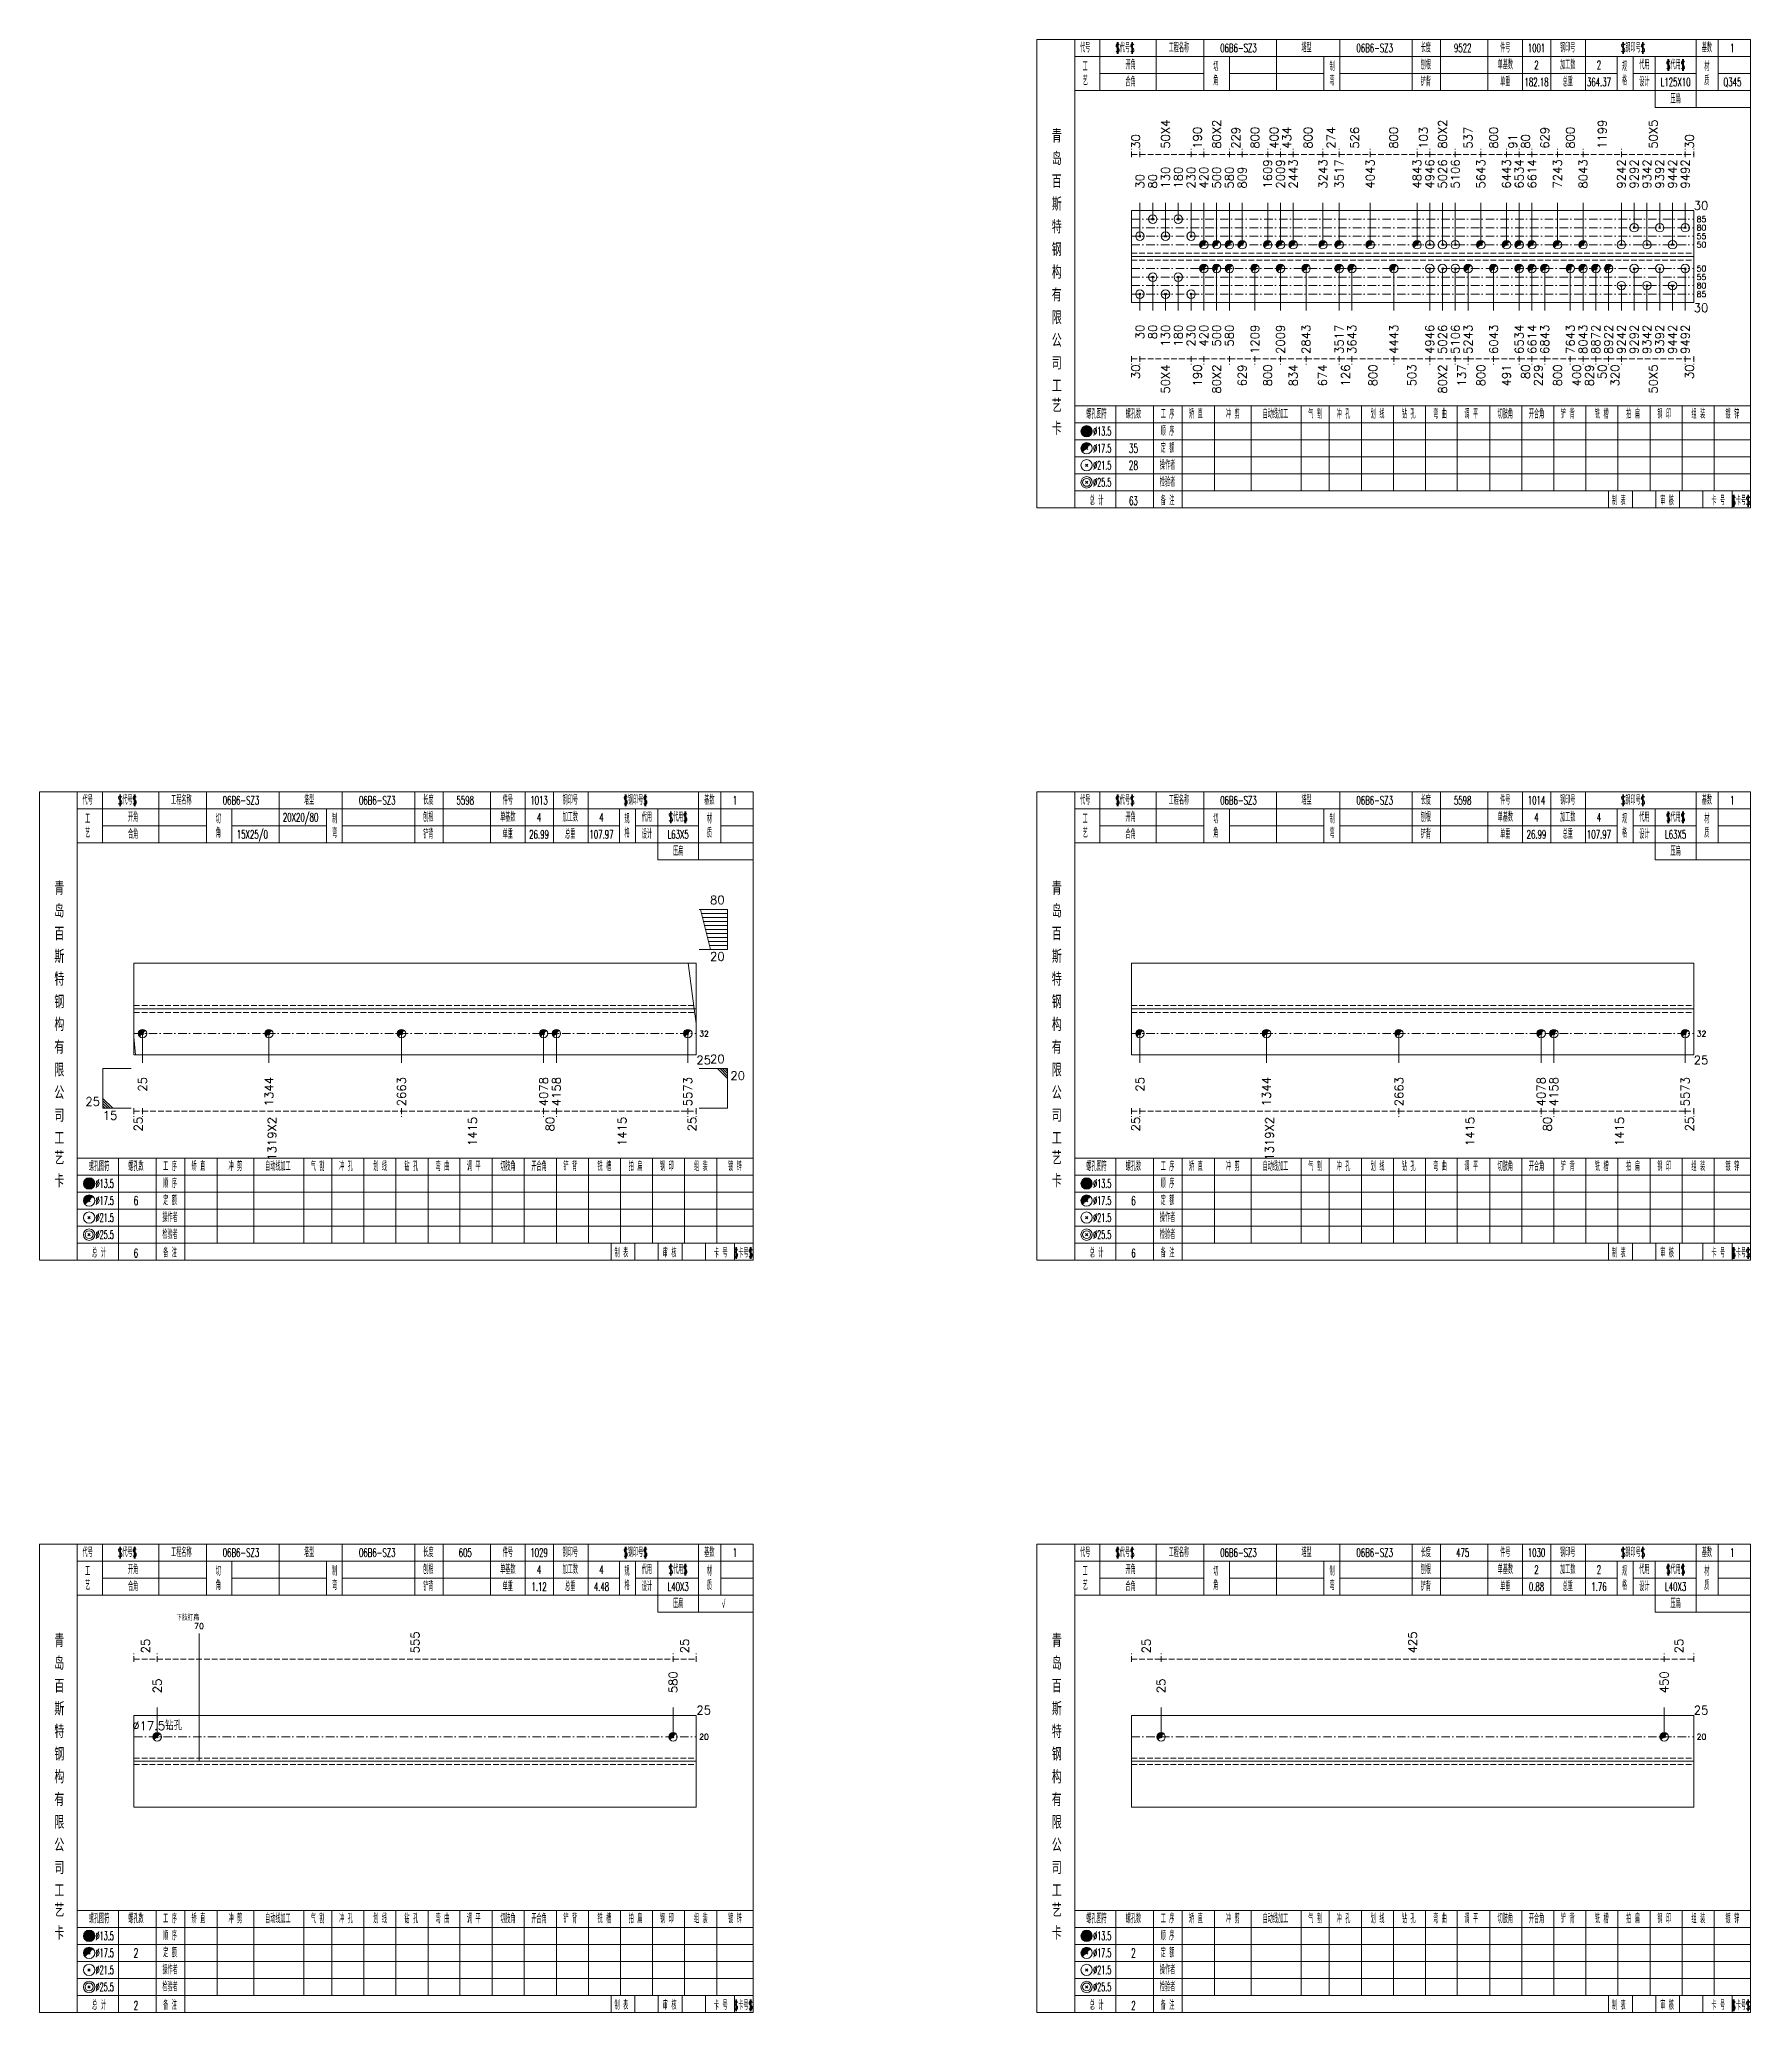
# Model space of a CAD drawing. Extents: x -533 to 8774, y 0 to 7979.
# Drawn here: x 2108 to 2711, y 0 to 695 of the extents above; entities that cross this region are included whole.
import ezdxf
from ezdxf.enums import TextEntityAlignment as Align

# ---------------------------------------------------------------- set-up
doc = ezdxf.new("R2010")
doc.units = 0
doc.header["$MEASUREMENT"] = 0
doc.linetypes.add('一点画线', pattern=[5.2, 3, -1, 0.2, -1])
doc.linetypes.add('虚线', pattern=[2.75, 2, -0.75])
doc.layers.get('0').update_dxf_attribs({"linetype": 'CONTINUOUS', "lineweight": 25})
for name, color, linetype, lineweight in [('1', 7, 'CONTINUOUS', 25), ('2', 7, 'CONTINUOUS', 25), ('4', 7, 'CONTINUOUS', 25), ('5', 7, 'CONTINUOUS', 25)]:
    doc.layers.add(name, color=color, linetype=linetype, lineweight=lineweight)
doc.styles.get("Standard").update_dxf_attribs({"font": 'simplex.shx', "width": 0.7, "height": 3, "bigfont": 'gbhzfs.shx'})

msp = doc.modelspace()

# ---------------------------------------------------------------- texts
at = {"color": 8, "linetype": 'Continuous', "lineweight": 9}
for s, p in [('30', (2494.6, 656.5)), ('50X4', (2505.1, 656.5)), ('190', (2516.35, 656.5)), ('80X2', (2523.1, 656.5)), ('229', (2529.85, 656.5)), ('800', (2536.6, 656.5)), ('400', (2543.35, 656.5)), ('434', (2547.85, 656.5)), ('800', (2555.33, 656.5)), ('274', (2563.42, 656.5)), ('526', (2571.74, 656.5)), ('800', (2585.46, 656.5)), ('103', (2595.95, 656.5)), ('80X2', (2602.7, 656.5)), ('537', (2611.7, 656.5)), ('800', (2620.7, 656.5)), ('91', (2627.45, 656.5)), ('80', (2631.95, 656.5)), ('629', (2638.7, 656.5)), ('800', (2647.7, 656.5)), ('1199', (2658.95, 656.5)), ('50X5', (2676.95, 656.5)), ('30', (2689.7, 656.5)), ('555', (2240.75, 126.5)), ('425', (2592.15, 126.5)), ('25', (2145.79, 126.5)), ('25', (2335.71, 126.5)), ('25', (2498.31, 126.5)), ('25', (2685.99, 126.5))]:
    msp.add_text(s, height=3, rotation=90, dxfattribs=at).set_placement(p, align=Align.MIDDLE_LEFT)
at = {"color": 7, "linetype": 'Continuous', "lineweight": 13}
for s, p in [('30', (2496.1, 642.5)), ('80', (2500.6, 642.5)), ('130', (2505.1, 642.5)), ('180', (2509.6, 642.5)), ('230', (2514.1, 642.5)), ('420', (2518.6, 642.5)), ('500', (2523.1, 642.5)), ('580', (2527.6, 642.5)), ('809', (2532.1, 642.5)), ('1609', (2541.1, 642.5)), ('2009', (2545.6, 642.5)), ('2443', (2550.1, 642.5)), ('3243', (2560.57, 642.5)), ('3517', (2566.27, 642.5)), ('4043', (2577.21, 642.5)), ('4843', (2593.7, 642.5)), ('4946', (2598.2, 642.5)), ('5026', (2602.7, 642.5)), ('5106', (2607.2, 642.5)), ('5643', (2616.2, 642.5)), ('6443', (2625.2, 642.5)), ('6534', (2629.7, 642.5)), ('6614', (2634.2, 642.5)), ('7243', (2643.2, 642.5)), ('8043', (2652.2, 642.5)), ('9242', (2665.7, 642.5)), ('9292', (2670.2, 642.5)), ('9342', (2674.7, 642.5)), ('9392', (2679.2, 642.5)), ('9442', (2683.7, 642.5)), ('9492', (2688.2, 642.5)), ('580', (2331.61, 112.5)), ('450', (2680.77, 112.5)), ('25', (2149.89, 112.5)), ('25', (2503.53, 112.5))]:
    msp.add_text(s, height=3, rotation=90, dxfattribs=at).set_placement(p, align=Align.MIDDLE_LEFT)
for s, height, p in [('30', 3, (2691.2, 636.5)), ('85', 2, (2692.2, 631.7)), ('80', 2, (2692.2, 628.7)), ('55', 2, (2692.2, 625.7)), ('50', 2, (2692.2, 622.7)), ('50', 2, (2692.2, 614.3)), ('55', 2, (2692.2, 611.3)), ('80', 2, (2692.2, 608.3)), ('85', 2, (2692.2, 605.3)), ('32', 2, (2340.8, 344.81)), ('32', 2, (2692.2, 344.81)), ('25', 3, (2339.8, 106.5)), ('25', 3, (2691.2, 106.5)), ('20', 2, (2340.8, 97.12)), ('20', 2, (2692.2, 97.12))]:
    msp.add_text(s, height=height, dxfattribs=at).set_placement(p, align=Align.MIDDLE_LEFT)
at = {"color": 8, "linetype": 'Continuous', "lineweight": 9}
for s, p in [('30', (2494.6, 580.5)), ('50X4', (2505.1, 580.5)), ('190', (2516.35, 580.5)), ('80X2', (2523.1, 580.5)), ('629', (2532.1, 580.5)), ('800', (2541.1, 580.5)), ('834', (2550.1, 580.5)), ('674', (2560.43, 580.5)), ('126', (2568.52, 580.5)), ('800', (2578.15, 580.5)), ('503', (2591.87, 580.5)), ('80X2', (2602.7, 580.5)), ('137', (2609.45, 580.5)), ('800', (2616.2, 580.5)), ('491', (2625.2, 580.5)), ('80', (2631.95, 580.5)), ('229', (2636.45, 580.5)), ('800', (2643.2, 580.5)), ('400', (2649.95, 580.5)), ('829', (2654.45, 580.5)), ('50', (2658.95, 580.5)), ('320', (2663.45, 580.5)), ('50X5', (2676.95, 580.5)), ('30', (2689.7, 580.5)), ('25', (2143.2, 315.5)), ('1319X2', (2190.32, 315.5)), ('1415', (2260.97, 315.5)), ('80', (2288.26, 315.5)), ('1415', (2313.66, 315.5)), ('25', (2338.3, 315.5)), ('25', (2494.6, 315.5)), ('1319X2', (2541.72, 315.5)), ('1415', (2612.37, 315.5)), ('80', (2639.66, 315.5)), ('1415', (2665.06, 315.5)), ('25', (2689.7, 315.5))]:
    msp.add_text(s, height=3, rotation=90, dxfattribs=at).set_placement(p, align=Align.MIDDLE_RIGHT)
at = {"color": 7, "linetype": 'Continuous', "lineweight": 13}
for s, p in [('80', (2349.8, 389.5)), ('20', (2349.8, 333.5)), ('25', (2129.7, 318.5))]:
    msp.add_text(s, height=3, dxfattribs=at).set_placement(p, align=Align.BOTTOM_RIGHT)
msp.add_text('20', height=3, dxfattribs=at).set_placement((2349.8, 373.5), align=Align.TOP_RIGHT)
for s, p in [('20', (2351.8, 331.5)), ('15', (2130.7, 317.5))]:
    msp.add_text(s, height=3, dxfattribs=at).set_placement(p, align=Align.TOP_LEFT)
msp.add_text('%%c17.5钻孔', height=3, dxfattribs=at).set_placement((2149.89, 98.62), align=Align.BOTTOM_CENTER)
at = {"layer": '1', "color": 7, "linetype": 'Continuous', "lineweight": 13}
for s, p in [('30', (2691.2, 600.5)), ('25', (2339.8, 335.5)), ('25', (2691.2, 335.5))]:
    msp.add_text(s, height=3, dxfattribs=at).set_placement(p, align=Align.MIDDLE_LEFT)
for s, p in [('30', (2496.1, 594.5)), ('80', (2500.6, 594.5)), ('130', (2505.1, 594.5)), ('180', (2509.6, 594.5)), ('230', (2514.1, 594.5)), ('420', (2518.6, 594.5)), ('500', (2523.1, 594.5)), ('580', (2527.6, 594.5)), ('1209', (2536.6, 594.5)), ('2009', (2545.6, 594.5)), ('2843', (2554.6, 594.5)), ('3517', (2566.27, 594.5)), ('3643', (2570.77, 594.5)), ('4443', (2585.53, 594.5)), ('4946', (2598.2, 594.5)), ('5026', (2602.7, 594.5)), ('5106', (2607.2, 594.5)), ('5243', (2611.7, 594.5)), ('6043', (2620.7, 594.5)), ('6534', (2629.7, 594.5)), ('6614', (2634.2, 594.5)), ('6843', (2638.7, 594.5)), ('7643', (2647.7, 594.5)), ('8043', (2652.2, 594.5)), ('8872', (2656.7, 594.5)), ('8922', (2661.2, 594.5)), ('9242', (2665.7, 594.5)), ('9292', (2670.2, 594.5)), ('9342', (2674.7, 594.5)), ('9392', (2679.2, 594.5)), ('9442', (2683.7, 594.5)), ('9492', (2688.2, 594.5)), ('25', (2144.7, 329.5)), ('1344', (2189.26, 329.5)), ('2663', (2235.94, 329.5)), ('4078', (2286.01, 329.5)), ('4158', (2290.51, 329.5)), ('5573', (2336.8, 329.5)), ('25', (2496.1, 329.5)), ('1344', (2540.66, 329.5)), ('2663', (2587.34, 329.5)), ('4078', (2637.41, 329.5)), ('4158', (2641.91, 329.5)), ('5573', (2688.2, 329.5))]:
    msp.add_text(s, height=3, rotation=90, dxfattribs=at).set_placement(p, align=Align.MIDDLE_RIGHT)
at = {"layer": '2', "color": 7, "linetype": 'Continuous', "lineweight": 13}
for s, p in [('下肢打扁', (2160.62, 137.5)), ('70', (2164.62, 134.5))]:
    msp.add_text(s, height=2, dxfattribs=at).set_placement(p, align=Align.BOTTOM_CENTER)
at = {"layer": '4', "color": 1, "linetype": 'Continuous', "lineweight": 13}
for s, height, width, p in [('代号', 3, 0.6, (2476.8, 692)), ('$代号$', 3, 0.6, (2490.8, 692)), ('工程名称', 3, 0.6, (2509.8, 692)), ('06B6-SZ3', 3, 0.6, (2530.8, 692)), ('塔型', 3, 0.6, (2554.8, 692)), ('06B6-SZ3', 3, 0.6, (2578.8, 692)), ('长度', 3, 0.6, (2596.8, 692)), ('9522', 3, 0.6, (2609.8, 692)), ('件号', 3, 0.6, (2624.8, 692)), ('1001', 3, 0.6, (2635.8, 692)), ('钢印号', 3, 0.6, (2646.8, 692)), ('$钢印号$', 3, 0.6, (2669.8, 692)), ('$代用$', 3, 0.6, (2684.8, 686)), ('基数', 3, 0.6, (2695.8, 692)), ('1', 3, 0.6, (2704.8, 692)), ('工', 3, 0.6, (2476.8, 685.4)), ('艺', 3, 0.6, (2476.8, 680.4)), ('合角', 3, 0.6, (2492.8, 680)), ('开角', 3, 0.6, (2492.8, 686)), ('切', 3, 0.6, (2522.8, 685.4)), ('角', 3, 0.6, (2522.8, 680.4)), ('制', 3, 0.6, (2563.8, 685.4)), ('弯', 3, 0.6, (2563.8, 680.4)), ('刨根', 3, 0.6, (2596.8, 686)), ('铲背', 3, 0.6, (2596.8, 680)), ('单基数', 3, 0.6, (2624.8, 686)), ('单重', 3, 0.6, (2624.8, 680)), ('182.18', 3, 0.6, (2635.8, 680)), ('2', 3, 0.6, (2635.8, 686)), ('加工数', 3, 0.6, (2646.8, 686)), ('总重', 3, 0.6, (2646.8, 680)), ('364.37', 3, 0.6, (2657.8, 680)), ('2', 3, 0.6, (2657.8, 686)), ('格', 3, 0.6, (2666.8, 680.4)), ('规', 3, 0.6, (2666.8, 685.4)), ('代用', 3, 0.6, (2673.8, 686)), ('设计', 3, 0.6, (2673.8, 680)), ('L125X10', 3, 0.6, (2684.8, 680)), ('材', 3, 0.6, (2695.8, 685.4)), ('质', 3, 0.6, (2695.8, 680.4)), ('Q345', 3, 0.6, (2704.8, 680)), ('压扁', 3, 0.6, (2684.8, 674)), ('青', 4.6, 0.8, (2466.8, 661)), ('岛', 4.6, 0.8, (2466.8, 653)), ('百', 4.6, 0.8, (2466.8, 645)), ('斯', 4.6, 0.8, (2466.8, 637)), ('特', 4.6, 0.8, (2466.8, 629)), ('钢', 4.6, 0.8, (2466.8, 621)), ('构', 4.6, 0.8, (2466.8, 613)), ('有', 4.6, 0.8, (2466.8, 605)), ('限', 4.6, 0.8, (2466.8, 597)), ('公', 4.6, 0.8, (2466.8, 589)), ('司', 4.6, 0.8, (2466.8, 581)), ('工', 4.6, 0.8, (2466.8, 573)), ('艺', 4.6, 0.8, (2466.8, 566)), ('螺孔图符', 3, 0.6, (2480.8, 563)), ('螺孔数', 3, 0.6, (2493.8, 563)), ('工 序', 3, 0.6, (2505.8, 563)), ('矫 直', 3, 0.6, (2515.8, 563)), ('冲 剪', 3, 0.6, (2528.8, 563)), ('自动线加工', 3, 0.6, (2543.8, 563)), ('气 割', 3, 0.6, (2557.8, 563)), ('冲 孔', 3, 0.6, (2567.8, 563)), ('划 线', 3, 0.6, (2579.8, 563)), ('钻 孔', 3, 0.6, (2590.8, 563)), ('弯 曲', 3, 0.6, (2601.8, 563)), ('调 平', 3, 0.6, (2612.8, 563)), ('切肢角', 3, 0.6, (2624.8, 563)), ('开合角', 3, 0.6, (2635.8, 563)), ('铲 背', 3, 0.6, (2646.8, 563)), ('铣 槽', 3, 0.6, (2658.8, 563)), ('拍 扁', 3, 0.6, (2669.8, 563)), ('钢 印', 3, 0.6, (2680.8, 563)), ('组 装', 3, 0.6, (2692.8, 563)), ('镀 锌', 3, 0.6, (2704.8, 563)), ('卡', 4.6, 0.8, (2466.8, 558)), ('%%C13.5', 3, 0.5, (2482.8, 557)), ('顺 序', 3, 0.6, (2505.8, 557)), ('%%C17.5', 3, 0.5, (2482.8, 551)), ('35', 3.2, 0.6, (2493.8, 551)), ('定 额', 3, 0.6, (2505.8, 551)), ('%%C21.5', 3, 0.5, (2482.8, 545)), ('28', 3.2, 0.6, (2493.8, 545)), ('操作者', 3, 0.6, (2505.8, 545)), ('%%C25.5', 3, 0.5, (2482.8, 539)), ('检验者', 3, 0.6, (2505.8, 539)), ('总 计', 3, 0.6, (2480.8, 532.5)), ('63', 3, 0.6, (2493.8, 532.5)), ('备 注', 3, 0.6, (2505.8, 532.5)), ('制 表', 3, 0.6, (2664.8, 532.5)), ('审 核', 3, 0.6, (2681.8, 532.5)), ('卡 号', 3, 0.6, (2699.8, 532.5)), ('$卡号$', 3, 0.6, (2707.8, 532.5)), ('代号', 3, 0.6, (2125.4, 427)), ('$代号$', 3, 0.6, (2139.4, 427)), ('工程名称', 3, 0.6, (2158.4, 427)), ('06B6-SZ3', 3, 0.6, (2179.4, 427)), ('塔型', 3, 0.6, (2203.4, 427)), ('06B6-SZ3', 3, 0.6, (2227.4, 427)), ('长度', 3, 0.6, (2245.4, 427)), ('5598', 3, 0.6, (2258.4, 427)), ('件号', 3, 0.6, (2273.4, 427)), ('1013', 3, 0.6, (2284.4, 427)), ('钢印号', 3, 0.6, (2295.4, 427)), ('$钢印号$', 3, 0.6, (2318.4, 427)), ('基数', 3, 0.6, (2344.4, 427)), ('1', 3, 0.6, (2353.4, 427)), ('代号', 3, 0.6, (2476.8, 427)), ('$代号$', 3, 0.6, (2490.8, 427)), ('工程名称', 3, 0.6, (2509.8, 427)), ('06B6-SZ3', 3, 0.6, (2530.8, 427)), ('塔型', 3, 0.6, (2554.8, 427)), ('06B6-SZ3', 3, 0.6, (2578.8, 427)), ('长度', 3, 0.6, (2596.8, 427)), ('5598', 3, 0.6, (2609.8, 427)), ('件号', 3, 0.6, (2624.8, 427)), ('1014', 3, 0.6, (2635.8, 427)), ('钢印号', 3, 0.6, (2646.8, 427)), ('$钢印号$', 3, 0.6, (2669.8, 427)), ('基数', 3, 0.6, (2695.8, 427)), ('1', 3, 0.6, (2704.8, 427)), ('工', 3, 0.6, (2125.4, 420.4)), ('艺', 3, 0.6, (2125.4, 415.4)), ('开角', 3, 0.6, (2141.4, 421)), ('切', 3, 0.6, (2171.4, 420.4)), ('角', 3, 0.6, (2171.4, 415.4)), ('15X25/0', 3, 0.6, (2183.4, 415)), ('20X20/80', 3, 0.6, (2200.4, 421)), ('制', 3, 0.6, (2212.4, 420.4)), ('弯', 3, 0.6, (2212.4, 415.4)), ('刨根', 3, 0.6, (2245.4, 421)), ('单基数', 3, 0.6, (2273.4, 421)), ('4', 3, 0.6, (2284.4, 421)), ('加工数', 3, 0.6, (2295.4, 421)), ('4', 3, 0.6, (2306.4, 421)), ('格', 3, 0.6, (2315.4, 415.4)), ('规', 3, 0.6, (2315.4, 420.4)), ('代用', 3, 0.6, (2322.4, 421)), ('$代用$', 3, 0.6, (2333.4, 421)), ('材', 3, 0.6, (2344.4, 420.4)), ('质', 3, 0.6, (2344.4, 415.4)), ('工', 3, 0.6, (2476.8, 420.4)), ('艺', 3, 0.6, (2476.8, 415.4)), ('开角', 3, 0.6, (2492.8, 421)), ('切', 3, 0.6, (2522.8, 420.4)), ('角', 3, 0.6, (2522.8, 415.4)), ('制', 3, 0.6, (2563.8, 420.4)), ('弯', 3, 0.6, (2563.8, 415.4)), ('刨根', 3, 0.6, (2596.8, 421)), ('单基数', 3, 0.6, (2624.8, 421)), ('4', 3, 0.6, (2635.8, 421)), ('加工数', 3, 0.6, (2646.8, 421)), ('4', 3, 0.6, (2657.8, 421)), ('格', 3, 0.6, (2666.8, 415.4)), ('规', 3, 0.6, (2666.8, 420.4)), ('代用', 3, 0.6, (2673.8, 421)), ('$代用$', 3, 0.6, (2684.8, 421)), ('材', 3, 0.6, (2695.8, 420.4)), ('质', 3, 0.6, (2695.8, 415.4)), ('合角', 3, 0.6, (2141.4, 415)), ('铲背', 3, 0.6, (2245.4, 415)), ('单重', 3, 0.6, (2273.4, 415)), ('26.99', 3, 0.6, (2284.4, 415)), ('总重', 3, 0.6, (2295.4, 415)), ('107.97', 3, 0.6, (2306.4, 415)), ('设计', 3, 0.6, (2322.4, 415)), ('L63X5', 3, 0.6, (2333.4, 415)), ('压扁', 3, 0.6, (2333.4, 409)), ('合角', 3, 0.6, (2492.8, 415)), ('铲背', 3, 0.6, (2596.8, 415)), ('单重', 3, 0.6, (2624.8, 415)), ('26.99', 3, 0.6, (2635.8, 415)), ('总重', 3, 0.6, (2646.8, 415)), ('107.97', 3, 0.6, (2657.8, 415)), ('设计', 3, 0.6, (2673.8, 415)), ('L63X5', 3, 0.6, (2684.8, 415)), ('压扁', 3, 0.6, (2684.8, 409)), ('青', 4.6, 0.8, (2115.4, 396)), ('青', 4.6, 0.8, (2466.8, 396)), ('岛', 4.6, 0.8, (2115.4, 388)), ('岛', 4.6, 0.8, (2466.8, 388)), ('百', 4.6, 0.8, (2115.4, 380)), ('百', 4.6, 0.8, (2466.8, 380)), ('斯', 4.6, 0.8, (2115.4, 372)), ('斯', 4.6, 0.8, (2466.8, 372)), ('特', 4.6, 0.8, (2115.4, 364)), ('特', 4.6, 0.8, (2466.8, 364)), ('钢', 4.6, 0.8, (2115.4, 356)), ('钢', 4.6, 0.8, (2466.8, 356)), ('构', 4.6, 0.8, (2115.4, 348)), ('构', 4.6, 0.8, (2466.8, 348)), ('有', 4.6, 0.8, (2115.4, 340)), ('有', 4.6, 0.8, (2466.8, 340)), ('限', 4.6, 0.8, (2115.4, 332)), ('限', 4.6, 0.8, (2466.8, 332)), ('公', 4.6, 0.8, (2115.4, 324)), ('公', 4.6, 0.8, (2466.8, 324)), ('司', 4.6, 0.8, (2115.4, 316)), ('司', 4.6, 0.8, (2466.8, 316)), ('工', 4.6, 0.8, (2115.4, 308)), ('工', 4.6, 0.8, (2466.8, 308)), ('艺', 4.6, 0.8, (2115.4, 301)), ('螺孔图符', 3, 0.6, (2129.4, 298)), ('螺孔数', 3, 0.6, (2142.4, 298)), ('工 序', 3, 0.6, (2154.4, 298)), ('矫 直', 3, 0.6, (2164.4, 298)), ('冲 剪', 3, 0.6, (2177.4, 298)), ('自动线加工', 3, 0.6, (2192.4, 298)), ('气 割', 3, 0.6, (2206.4, 298)), ('冲 孔', 3, 0.6, (2216.4, 298)), ('划 线', 3, 0.6, (2228.4, 298)), ('钻 孔', 3, 0.6, (2239.4, 298)), ('弯 曲', 3, 0.6, (2250.4, 298)), ('调 平', 3, 0.6, (2261.4, 298)), ('切肢角', 3, 0.6, (2273.4, 298)), ('开合角', 3, 0.6, (2284.4, 298)), ('铲 背', 3, 0.6, (2295.4, 298)), ('铣 槽', 3, 0.6, (2307.4, 298)), ('拍 扁', 3, 0.6, (2318.4, 298)), ('钢 印', 3, 0.6, (2329.4, 298)), ('组 装', 3, 0.6, (2341.4, 298)), ('镀 锌', 3, 0.6, (2353.4, 298)), ('艺', 4.6, 0.8, (2466.8, 301)), ('螺孔图符', 3, 0.6, (2480.8, 298)), ('螺孔数', 3, 0.6, (2493.8, 298)), ('工 序', 3, 0.6, (2505.8, 298)), ('矫 直', 3, 0.6, (2515.8, 298)), ('冲 剪', 3, 0.6, (2528.8, 298)), ('自动线加工', 3, 0.6, (2543.8, 298)), ('气 割', 3, 0.6, (2557.8, 298)), ('冲 孔', 3, 0.6, (2567.8, 298)), ('划 线', 3, 0.6, (2579.8, 298)), ('钻 孔', 3, 0.6, (2590.8, 298)), ('弯 曲', 3, 0.6, (2601.8, 298)), ('调 平', 3, 0.6, (2612.8, 298)), ('切肢角', 3, 0.6, (2624.8, 298)), ('开合角', 3, 0.6, (2635.8, 298)), ('铲 背', 3, 0.6, (2646.8, 298)), ('铣 槽', 3, 0.6, (2658.8, 298)), ('拍 扁', 3, 0.6, (2669.8, 298)), ('钢 印', 3, 0.6, (2680.8, 298)), ('组 装', 3, 0.6, (2692.8, 298)), ('镀 锌', 3, 0.6, (2704.8, 298)), ('卡', 4.6, 0.8, (2115.4, 293)), ('%%C13.5', 3, 0.5, (2131.4, 292)), ('顺 序', 3, 0.6, (2154.4, 292)), ('卡', 4.6, 0.8, (2466.8, 293)), ('%%C13.5', 3, 0.5, (2482.8, 292)), ('顺 序', 3, 0.6, (2505.8, 292)), ('%%C17.5', 3, 0.5, (2131.4, 286)), ('6', 3.2, 0.6, (2142.4, 286)), ('定 额', 3, 0.6, (2154.4, 286)), ('%%C17.5', 3, 0.5, (2482.8, 286)), ('6', 3.2, 0.6, (2493.8, 286)), ('定 额', 3, 0.6, (2505.8, 286)), ('%%C21.5', 3, 0.5, (2131.4, 280)), ('操作者', 3, 0.6, (2154.4, 280)), ('%%C21.5', 3, 0.5, (2482.8, 280)), ('操作者', 3, 0.6, (2505.8, 280)), ('%%C25.5', 3, 0.5, (2131.4, 274)), ('检验者', 3, 0.6, (2154.4, 274)), ('%%C25.5', 3, 0.5, (2482.8, 274)), ('检验者', 3, 0.6, (2505.8, 274)), ('总 计', 3, 0.6, (2129.4, 267.5)), ('6', 3, 0.6, (2142.4, 267.5)), ('备 注', 3, 0.6, (2154.4, 267.5)), ('制 表', 3, 0.6, (2313.4, 267.5)), ('审 核', 3, 0.6, (2330.4, 267.5)), ('卡 号', 3, 0.6, (2348.4, 267.5)), ('$卡号$', 3, 0.6, (2356.4, 267.5)), ('总 计', 3, 0.6, (2480.8, 267.5)), ('6', 3, 0.6, (2493.8, 267.5)), ('备 注', 3, 0.6, (2505.8, 267.5)), ('制 表', 3, 0.6, (2664.8, 267.5)), ('审 核', 3, 0.6, (2681.8, 267.5)), ('卡 号', 3, 0.6, (2699.8, 267.5)), ('$卡号$', 3, 0.6, (2707.8, 267.5)), ('代号', 3, 0.6, (2125.4, 162)), ('$代号$', 3, 0.6, (2139.4, 162)), ('工程名称', 3, 0.6, (2158.4, 162)), ('06B6-SZ3', 3, 0.6, (2179.4, 162)), ('塔型', 3, 0.6, (2203.4, 162)), ('06B6-SZ3', 3, 0.6, (2227.4, 162)), ('长度', 3, 0.6, (2245.4, 162)), ('605', 3, 0.6, (2258.4, 162)), ('件号', 3, 0.6, (2273.4, 162)), ('1029', 3, 0.6, (2284.4, 162)), ('钢印号', 3, 0.6, (2295.4, 162)), ('$钢印号$', 3, 0.6, (2318.4, 162)), ('基数', 3, 0.6, (2344.4, 162)), ('1', 3, 0.6, (2353.4, 162)), ('代号', 3, 0.6, (2476.8, 162)), ('$代号$', 3, 0.6, (2490.8, 162)), ('工程名称', 3, 0.6, (2509.8, 162)), ('06B6-SZ3', 3, 0.6, (2530.8, 162)), ('塔型', 3, 0.6, (2554.8, 162)), ('06B6-SZ3', 3, 0.6, (2578.8, 162)), ('长度', 3, 0.6, (2596.8, 162)), ('475', 3, 0.6, (2609.8, 162)), ('件号', 3, 0.6, (2624.8, 162)), ('1030', 3, 0.6, (2635.8, 162)), ('钢印号', 3, 0.6, (2646.8, 162)), ('$钢印号$', 3, 0.6, (2669.8, 162)), ('基数', 3, 0.6, (2695.8, 162)), ('1', 3, 0.6, (2704.8, 162)), ('工', 3, 0.6, (2125.4, 155.4)), ('开角', 3, 0.6, (2141.4, 156)), ('切', 3, 0.6, (2171.4, 155.4)), ('制', 3, 0.6, (2212.4, 155.4)), ('刨根', 3, 0.6, (2245.4, 156)), ('单基数', 3, 0.6, (2273.4, 156)), ('4', 3, 0.6, (2284.4, 156)), ('加工数', 3, 0.6, (2295.4, 156)), ('4', 3, 0.6, (2306.4, 156)), ('规', 3, 0.6, (2315.4, 155.4)), ('代用', 3, 0.6, (2322.4, 156)), ('$代用$', 3, 0.6, (2333.4, 156)), ('材', 3, 0.6, (2344.4, 155.4)), ('工', 3, 0.6, (2476.8, 155.4)), ('开角', 3, 0.6, (2492.8, 156)), ('切', 3, 0.6, (2522.8, 155.4)), ('制', 3, 0.6, (2563.8, 155.4)), ('刨根', 3, 0.6, (2596.8, 156)), ('单基数', 3, 0.6, (2624.8, 156)), ('2', 3, 0.6, (2635.8, 156)), ('加工数', 3, 0.6, (2646.8, 156)), ('2', 3, 0.6, (2657.8, 156)), ('规', 3, 0.6, (2666.8, 155.4)), ('代用', 3, 0.6, (2673.8, 156)), ('$代用$', 3, 0.6, (2684.8, 156)), ('材', 3, 0.6, (2695.8, 155.4)), ('艺', 3, 0.6, (2125.4, 150.4)), ('合角', 3, 0.6, (2141.4, 150)), ('角', 3, 0.6, (2171.4, 150.4)), ('弯', 3, 0.6, (2212.4, 150.4)), ('铲背', 3, 0.6, (2245.4, 150)), ('单重', 3, 0.6, (2273.4, 150)), ('1.12', 3, 0.6, (2284.4, 150)), ('总重', 3, 0.6, (2295.4, 150)), ('4.48', 3, 0.6, (2306.4, 150)), ('格', 3, 0.6, (2315.4, 150.4)), ('设计', 3, 0.6, (2322.4, 150)), ('L40X3', 3, 0.6, (2333.4, 150)), ('质', 3, 0.6, (2344.4, 150.4)), ('艺', 3, 0.6, (2476.8, 150.4)), ('合角', 3, 0.6, (2492.8, 150)), ('角', 3, 0.6, (2522.8, 150.4)), ('弯', 3, 0.6, (2563.8, 150.4)), ('铲背', 3, 0.6, (2596.8, 150)), ('单重', 3, 0.6, (2624.8, 150)), ('0.88', 3, 0.6, (2635.8, 150)), ('总重', 3, 0.6, (2646.8, 150)), ('1.76', 3, 0.6, (2657.8, 150)), ('格', 3, 0.6, (2666.8, 150.4)), ('设计', 3, 0.6, (2673.8, 150)), ('L40X3', 3, 0.6, (2684.8, 150)), ('质', 3, 0.6, (2695.8, 150.4)), ('压扁', 3, 0.6, (2333.4, 144)), ('√', 3, 0.6, (2349.4, 144)), ('压扁', 3, 0.6, (2684.8, 144)), ('青', 4.6, 0.8, (2115.4, 131)), ('青', 4.6, 0.8, (2466.8, 131)), ('岛', 4.6, 0.8, (2115.4, 123)), ('岛', 4.6, 0.8, (2466.8, 123)), ('百', 4.6, 0.8, (2115.4, 115)), ('百', 4.6, 0.8, (2466.8, 115)), ('斯', 4.6, 0.8, (2115.4, 107)), ('斯', 4.6, 0.8, (2466.8, 107)), ('特', 4.6, 0.8, (2115.4, 99)), ('特', 4.6, 0.8, (2466.8, 99)), ('钢', 4.6, 0.8, (2115.4, 91)), ('钢', 4.6, 0.8, (2466.8, 91)), ('构', 4.6, 0.8, (2115.4, 83)), ('构', 4.6, 0.8, (2466.8, 83)), ('有', 4.6, 0.8, (2115.4, 75)), ('有', 4.6, 0.8, (2466.8, 75)), ('限', 4.6, 0.8, (2115.4, 67)), ('限', 4.6, 0.8, (2466.8, 67)), ('公', 4.6, 0.8, (2115.4, 59)), ('公', 4.6, 0.8, (2466.8, 59)), ('司', 4.6, 0.8, (2115.4, 51)), ('司', 4.6, 0.8, (2466.8, 51)), ('工', 4.6, 0.8, (2115.4, 43)), ('工', 4.6, 0.8, (2466.8, 43)), ('艺', 4.6, 0.8, (2115.4, 36)), ('螺孔图符', 3, 0.6, (2129.4, 33)), ('螺孔数', 3, 0.6, (2142.4, 33)), ('工 序', 3, 0.6, (2154.4, 33)), ('矫 直', 3, 0.6, (2164.4, 33)), ('冲 剪', 3, 0.6, (2177.4, 33)), ('自动线加工', 3, 0.6, (2192.4, 33)), ('气 割', 3, 0.6, (2206.4, 33)), ('冲 孔', 3, 0.6, (2216.4, 33)), ('划 线', 3, 0.6, (2228.4, 33)), ('钻 孔', 3, 0.6, (2239.4, 33)), ('弯 曲', 3, 0.6, (2250.4, 33)), ('切肢角', 3, 0.6, (2273.4, 33)), ('开合角', 3, 0.6, (2284.4, 33)), ('铲 背', 3, 0.6, (2295.4, 33)), ('铣 槽', 3, 0.6, (2307.4, 33)), ('拍 扁', 3, 0.6, (2318.4, 33)), ('钢 印', 3, 0.6, (2329.4, 33)), ('组 装', 3, 0.6, (2341.4, 33)), ('镀 锌', 3, 0.6, (2353.4, 33)), ('艺', 4.6, 0.8, (2466.8, 36)), ('螺孔图符', 3, 0.6, (2480.8, 33)), ('螺孔数', 3, 0.6, (2493.8, 33)), ('工 序', 3, 0.6, (2505.8, 33)), ('矫 直', 3, 0.6, (2515.8, 33)), ('冲 剪', 3, 0.6, (2528.8, 33)), ('自动线加工', 3, 0.6, (2543.8, 33)), ('气 割', 3, 0.6, (2557.8, 33)), ('冲 孔', 3, 0.6, (2567.8, 33)), ('划 线', 3, 0.6, (2579.8, 33)), ('钻 孔', 3, 0.6, (2590.8, 33)), ('弯 曲', 3, 0.6, (2601.8, 33)), ('切肢角', 3, 0.6, (2624.8, 33)), ('开合角', 3, 0.6, (2635.8, 33)), ('铲 背', 3, 0.6, (2646.8, 33)), ('铣 槽', 3, 0.6, (2658.8, 33)), ('拍 扁', 3, 0.6, (2669.8, 33)), ('钢 印', 3, 0.6, (2680.8, 33)), ('组 装', 3, 0.6, (2692.8, 33)), ('镀 锌', 3, 0.6, (2704.8, 33)), ('卡', 4.6, 0.8, (2115.4, 28)), ('%%C13.5', 3, 0.5, (2131.4, 27)), ('顺 序', 3, 0.6, (2154.4, 27)), ('调 平', 3, 0.6, (2261.4, 33)), ('卡', 4.6, 0.8, (2466.8, 28)), ('%%C13.5', 3, 0.5, (2482.8, 27)), ('顺 序', 3, 0.6, (2505.8, 27)), ('调 平', 3, 0.6, (2612.8, 33)), ('%%C17.5', 3, 0.5, (2131.4, 21)), ('2', 3.2, 0.6, (2142.4, 21)), ('定 额', 3, 0.6, (2154.4, 21)), ('%%C17.5', 3, 0.5, (2482.8, 21)), ('2', 3.2, 0.6, (2493.8, 21)), ('定 额', 3, 0.6, (2505.8, 21)), ('%%C21.5', 3, 0.5, (2131.4, 15)), ('操作者', 3, 0.6, (2154.4, 15)), ('%%C21.5', 3, 0.5, (2482.8, 15)), ('操作者', 3, 0.6, (2505.8, 15)), ('%%C25.5', 3, 0.5, (2131.4, 9)), ('检验者', 3, 0.6, (2154.4, 9)), ('%%C25.5', 3, 0.5, (2482.8, 9)), ('检验者', 3, 0.6, (2505.8, 9)), ('总 计', 3, 0.6, (2129.4, 2.5)), ('2', 3, 0.6, (2142.4, 2.5)), ('备 注', 3, 0.6, (2154.4, 2.5)), ('制 表', 3, 0.6, (2313.4, 2.5)), ('审 核', 3, 0.6, (2330.4, 2.5)), ('卡 号', 3, 0.6, (2348.4, 2.5)), ('$卡号$', 3, 0.6, (2356.4, 2.5)), ('总 计', 3, 0.6, (2480.8, 2.5)), ('2', 3, 0.6, (2493.8, 2.5)), ('备 注', 3, 0.6, (2505.8, 2.5)), ('制 表', 3, 0.6, (2664.8, 2.5)), ('审 核', 3, 0.6, (2681.8, 2.5)), ('卡 号', 3, 0.6, (2699.8, 2.5)), ('$卡号$', 3, 0.6, (2707.8, 2.5))]:
    msp.add_text(s, height=height, dxfattribs=dict(at, width=width)).set_placement(p, align=Align.MIDDLE_CENTER)

# ---------------------------------------------------------------- blocks, each defined once
blk = doc.blocks.new('孔17.5')
at = {"layer": '5', "color": 7, "linetype": 'Continuous', "lineweight": 0}
for p, q in [((-0.2, -0.2), (0.2, 0.2)), ((-0.2, 0.2), (0.2, -0.2))]:
    blk.add_line(p, q, dxfattribs=at)
at = {"layer": '5', "color": 7, "linetype": 'Continuous', "lineweight": 13}
blk.add_circle((0, 0), 1, dxfattribs=at)
for radius in [0.9, 0.8, 0.7, 0.6, 0.5, 0.4, 0.3, 0.2, 0.1]:
    blk.add_arc((0, 0), radius, 45, 225, dxfattribs=at)
blk = doc.blocks.new('孔21.5')
at = {"layer": '5', "color": 7, "linetype": 'Continuous', "lineweight": 13}
for p, q in [((-0.2, -0.2), (0.2, 0.2)), ((0.2, -0.2), (-0.2, 0.2))]:
    blk.add_line(p, q, dxfattribs=at)
blk.add_circle((0, 0), 1, dxfattribs=at)

# ---------------------------------------------------------------- linework, layer by layer
at = {"color": 8, "linetype": '虚线', "lineweight": 9}
for p, q in [((2493.1, 653.5), (2493.1, 656.5)), ((2493.1, 654.5), (2496.1, 654.5)), ((2496.1, 653.5), (2496.1, 656.5)), ((2496.1, 653.5), (2496.1, 656.5)), ((2496.1, 654.5), (2514.1, 654.5)), ((2514.1, 653.5), (2514.1, 656.5)), ((2514.1, 653.5), (2514.1, 656.5)), ((2514.1, 654.5), (2518.6, 654.5)), ((2518.6, 653.5), (2518.6, 656.5)), ((2518.6, 653.5), (2518.6, 656.5)), ((2518.6, 654.5), (2527.6, 654.5)), ((2527.6, 653.5), (2527.6, 656.5)), ((2527.6, 653.5), (2527.6, 656.5)), ((2527.6, 654.5), (2532.1, 654.5)), ((2532.1, 653.5), (2532.1, 656.5)), ((2532.1, 653.5), (2532.1, 656.5)), ((2532.1, 654.5), (2541.1, 654.5)), ((2541.1, 653.5), (2541.1, 656.5)), ((2541.1, 653.5), (2541.1, 656.5)), ((2541.1, 654.5), (2545.6, 654.5)), ((2545.6, 653.5), (2545.6, 656.5)), ((2545.6, 653.5), (2545.6, 656.5)), ((2545.6, 654.5), (2550.1, 654.5)), ((2550.1, 653.5), (2550.1, 656.5)), ((2550.1, 653.5), (2550.1, 656.5)), ((2550.1, 654.5), (2560.57, 654.5)), ((2560.57, 653.5), (2560.57, 656.5)), ((2560.57, 653.5), (2560.57, 656.5)), ((2560.57, 654.5), (2566.27, 654.5)), ((2566.27, 653.5), (2566.27, 656.5)), ((2566.27, 653.5), (2566.27, 656.5)), ((2566.27, 654.5), (2577.21, 654.5)), ((2577.21, 653.5), (2577.21, 656.5)), ((2577.21, 653.5), (2577.21, 656.5)), ((2577.21, 654.5), (2593.7, 654.5)), ((2593.7, 653.5), (2593.7, 656.5)), ((2593.7, 653.5), (2593.7, 656.5)), ((2593.7, 654.5), (2598.2, 654.5)), ((2598.2, 653.5), (2598.2, 656.5)), ((2598.2, 653.5), (2598.2, 656.5)), ((2598.2, 654.5), (2607.2, 654.5)), ((2607.2, 653.5), (2607.2, 656.5)), ((2607.2, 653.5), (2607.2, 656.5)), ((2607.2, 654.5), (2616.2, 654.5)), ((2616.2, 653.5), (2616.2, 656.5)), ((2616.2, 653.5), (2616.2, 656.5)), ((2616.2, 654.5), (2625.2, 654.5)), ((2625.2, 653.5), (2625.2, 656.5)), ((2625.2, 653.5), (2625.2, 656.5)), ((2625.2, 654.5), (2629.7, 654.5)), ((2629.7, 653.5), (2629.7, 656.5)), ((2629.7, 653.5), (2629.7, 656.5)), ((2629.7, 654.5), (2634.2, 654.5)), ((2634.2, 653.5), (2634.2, 656.5)), ((2634.2, 653.5), (2634.2, 656.5)), ((2634.2, 654.5), (2643.2, 654.5)), ((2643.2, 653.5), (2643.2, 656.5)), ((2643.2, 653.5), (2643.2, 656.5)), ((2643.2, 654.5), (2652.2, 654.5)), ((2652.2, 653.5), (2652.2, 656.5)), ((2652.2, 653.5), (2652.2, 656.5)), ((2652.2, 654.5), (2665.7, 654.5)), ((2665.7, 653.5), (2665.7, 656.5)), ((2665.7, 653.5), (2665.7, 656.5)), ((2665.7, 654.5), (2688.2, 654.5)), ((2688.2, 653.5), (2688.2, 656.5)), ((2688.2, 653.5), (2688.2, 656.5)), ((2688.2, 654.5), (2691.2, 654.5)), ((2691.2, 653.5), (2691.2, 656.5)), ((2493.1, 583.5), (2493.1, 580.5)), ((2493.1, 582.5), (2496.1, 582.5)), ((2496.1, 583.5), (2496.1, 580.5)), ((2496.1, 583.5), (2496.1, 580.5)), ((2496.1, 582.5), (2514.1, 582.5)), ((2514.1, 583.5), (2514.1, 580.5)), ((2514.1, 583.5), (2514.1, 580.5)), ((2514.1, 582.5), (2518.6, 582.5)), ((2518.6, 583.5), (2518.6, 580.5)), ((2518.6, 583.5), (2518.6, 580.5)), ((2518.6, 582.5), (2527.6, 582.5)), ((2527.6, 583.5), (2527.6, 580.5)), ((2527.6, 583.5), (2527.6, 580.5)), ((2527.6, 582.5), (2536.6, 582.5)), ((2536.6, 583.5), (2536.6, 580.5)), ((2536.6, 583.5), (2536.6, 580.5)), ((2536.6, 582.5), (2545.6, 582.5)), ((2545.6, 583.5), (2545.6, 580.5)), ((2545.6, 583.5), (2545.6, 580.5)), ((2545.6, 582.5), (2554.6, 582.5)), ((2554.6, 583.5), (2554.6, 580.5)), ((2554.6, 583.5), (2554.6, 580.5)), ((2554.6, 582.5), (2566.27, 582.5)), ((2566.27, 583.5), (2566.27, 580.5)), ((2566.27, 583.5), (2566.27, 580.5)), ((2566.27, 582.5), (2570.77, 582.5)), ((2570.77, 583.5), (2570.77, 580.5)), ((2570.77, 583.5), (2570.77, 580.5)), ((2570.77, 582.5), (2585.53, 582.5)), ((2585.53, 583.5), (2585.53, 580.5)), ((2585.53, 583.5), (2585.53, 580.5)), ((2585.53, 582.5), (2598.2, 582.5)), ((2598.2, 583.5), (2598.2, 580.5)), ((2598.2, 583.5), (2598.2, 580.5)), ((2598.2, 582.5), (2607.2, 582.5)), ((2607.2, 583.5), (2607.2, 580.5)), ((2607.2, 583.5), (2607.2, 580.5)), ((2607.2, 582.5), (2611.7, 582.5)), ((2611.7, 583.5), (2611.7, 580.5)), ((2611.7, 583.5), (2611.7, 580.5)), ((2611.7, 582.5), (2620.7, 582.5)), ((2620.7, 583.5), (2620.7, 580.5)), ((2620.7, 583.5), (2620.7, 580.5)), ((2620.7, 582.5), (2629.7, 582.5)), ((2629.7, 583.5), (2629.7, 580.5)), ((2629.7, 583.5), (2629.7, 580.5)), ((2629.7, 582.5), (2634.2, 582.5)), ((2634.2, 583.5), (2634.2, 580.5)), ((2634.2, 583.5), (2634.2, 580.5)), ((2634.2, 582.5), (2638.7, 582.5)), ((2638.7, 583.5), (2638.7, 580.5)), ((2638.7, 583.5), (2638.7, 580.5)), ((2638.7, 582.5), (2647.7, 582.5)), ((2647.7, 583.5), (2647.7, 580.5)), ((2647.7, 583.5), (2647.7, 580.5)), ((2647.7, 582.5), (2652.2, 582.5)), ((2652.2, 583.5), (2652.2, 580.5)), ((2652.2, 583.5), (2652.2, 580.5)), ((2652.2, 582.5), (2656.7, 582.5)), ((2656.7, 583.5), (2656.7, 580.5)), ((2656.7, 583.5), (2656.7, 580.5)), ((2656.7, 582.5), (2661.2, 582.5)), ((2661.2, 583.5), (2661.2, 580.5)), ((2661.2, 583.5), (2661.2, 580.5)), ((2661.2, 582.5), (2665.7, 582.5)), ((2665.7, 583.5), (2665.7, 580.5)), ((2665.7, 583.5), (2665.7, 580.5)), ((2665.7, 582.5), (2688.2, 582.5)), ((2688.2, 583.5), (2688.2, 580.5)), ((2688.2, 583.5), (2688.2, 580.5)), ((2688.2, 582.5), (2691.2, 582.5)), ((2691.2, 583.5), (2691.2, 580.5)), ((2141.7, 318.5), (2141.7, 315.5)), ((2141.7, 317.5), (2144.7, 317.5)), ((2144.7, 318.5), (2144.7, 315.5)), ((2144.7, 318.5), (2144.7, 315.5)), ((2144.7, 317.5), (2235.94, 317.5)), ((2235.94, 318.5), (2235.94, 315.5)), ((2235.94, 318.5), (2235.94, 315.5)), ((2235.94, 317.5), (2286.01, 317.5)), ((2286.01, 318.5), (2286.01, 315.5)), ((2286.01, 318.5), (2286.01, 315.5)), ((2286.01, 317.5), (2290.51, 317.5)), ((2290.51, 318.5), (2290.51, 315.5)), ((2290.51, 318.5), (2290.51, 315.5)), ((2290.51, 317.5), (2336.8, 317.5)), ((2336.8, 318.5), (2336.8, 315.5)), ((2336.8, 318.5), (2336.8, 315.5)), ((2336.8, 317.5), (2339.8, 317.5)), ((2339.8, 318.5), (2339.8, 315.5)), ((2493.1, 318.5), (2493.1, 315.5)), ((2493.1, 317.5), (2496.1, 317.5)), ((2496.1, 318.5), (2496.1, 315.5)), ((2496.1, 318.5), (2496.1, 315.5)), ((2496.1, 317.5), (2587.34, 317.5)), ((2587.34, 318.5), (2587.34, 315.5)), ((2587.34, 318.5), (2587.34, 315.5)), ((2587.34, 317.5), (2637.41, 317.5)), ((2637.41, 318.5), (2637.41, 315.5)), ((2637.41, 318.5), (2637.41, 315.5)), ((2637.41, 317.5), (2641.91, 317.5)), ((2641.91, 318.5), (2641.91, 315.5)), ((2641.91, 318.5), (2641.91, 315.5)), ((2641.91, 317.5), (2688.2, 317.5)), ((2688.2, 318.5), (2688.2, 315.5)), ((2688.2, 318.5), (2688.2, 315.5)), ((2688.2, 317.5), (2691.2, 317.5)), ((2691.2, 318.5), (2691.2, 315.5)), ((2141.7, 123.5), (2141.7, 126.5)), ((2149.89, 123.5), (2149.89, 126.5)), ((2149.89, 123.5), (2149.89, 126.5)), ((2331.61, 123.5), (2331.61, 126.5)), ((2331.61, 123.5), (2331.61, 126.5)), ((2339.8, 123.5), (2339.8, 126.5)), ((2493.1, 123.5), (2493.1, 126.5)), ((2503.53, 123.5), (2503.53, 126.5)), ((2503.53, 123.5), (2503.53, 126.5)), ((2680.77, 123.5), (2680.77, 126.5)), ((2680.77, 123.5), (2680.77, 126.5)), ((2691.2, 123.5), (2691.2, 126.5)), ((2141.7, 124.5), (2149.89, 124.5)), ((2149.89, 124.5), (2331.61, 124.5)), ((2331.61, 124.5), (2339.8, 124.5)), ((2493.1, 124.5), (2503.53, 124.5)), ((2503.53, 124.5), (2680.77, 124.5)), ((2680.77, 124.5), (2691.2, 124.5))]:
    msp.add_line(p, q, dxfattribs=at)
at = {"color": 7, "linetype": 'Continuous', "lineweight": 18}
for p, q in [((2493.1, 634.7), (2493.1, 602.3)), ((2493.1, 634.7), (2691.2, 634.7)), ((2691.2, 634.7), (2691.2, 602.3)), ((2493.1, 618.5), (2691.2, 618.5)), ((2141.7, 369.69), (2141.7, 337.31)), ((2141.7, 369.69), (2339.8, 369.69)), ((2339.8, 369.69), (2339.8, 337.31)), ((2493.1, 369.69), (2493.1, 337.31)), ((2493.1, 369.69), (2691.2, 369.69)), ((2691.2, 369.69), (2691.2, 337.31)), ((2141.7, 353.5), (2339.8, 353.5)), ((2493.1, 353.5), (2691.2, 353.5)), ((2141.7, 104.62), (2141.7, 72.38)), ((2141.7, 104.62), (2339.8, 104.62)), ((2339.8, 104.62), (2339.8, 72.38)), ((2493.1, 104.62), (2493.1, 72.38)), ((2493.1, 104.62), (2691.2, 104.62)), ((2691.2, 104.62), (2691.2, 72.38)), ((2141.7, 88.5), (2339.8, 88.5)), ((2493.1, 88.5), (2691.2, 88.5))]:
    msp.add_line(p, q, dxfattribs=at)
at = {"color": 7, "linetype": 'Continuous', "lineweight": 13}
for p, q in [((2496.1, 625.7), (2496.1, 637.5)), ((2500.6, 631.7), (2500.6, 637.5)), ((2505.1, 625.7), (2505.1, 637.5)), ((2509.6, 631.7), (2509.6, 637.5)), ((2514.1, 625.7), (2514.1, 637.5)), ((2518.6, 622.7), (2518.6, 637.5)), ((2523.1, 622.7), (2523.1, 637.5)), ((2527.6, 622.7), (2527.6, 637.5)), ((2532.1, 622.7), (2532.1, 637.5)), ((2541.1, 622.7), (2541.1, 637.5)), ((2545.6, 622.7), (2545.6, 637.5)), ((2550.1, 622.7), (2550.1, 637.5)), ((2560.57, 622.7), (2560.57, 637.5)), ((2566.27, 622.7), (2566.27, 637.5)), ((2577.21, 622.7), (2577.21, 637.5)), ((2593.7, 622.7), (2593.7, 637.5)), ((2598.2, 622.7), (2598.2, 637.5)), ((2602.7, 622.7), (2602.7, 637.5)), ((2607.2, 622.7), (2607.2, 637.5)), ((2616.2, 622.7), (2616.2, 637.5)), ((2625.2, 622.7), (2625.2, 637.5)), ((2629.7, 622.7), (2629.7, 637.5)), ((2634.2, 622.7), (2634.2, 637.5)), ((2643.2, 622.7), (2643.2, 637.5)), ((2652.2, 622.7), (2652.2, 637.5)), ((2665.7, 622.7), (2665.7, 637.5)), ((2670.2, 628.7), (2670.2, 637.5)), ((2674.7, 622.7), (2674.7, 637.5)), ((2679.2, 628.7), (2679.2, 637.5)), ((2683.7, 622.7), (2683.7, 637.5)), ((2688.2, 628.7), (2688.2, 637.5)), ((2518.6, 614.3), (2518.6, 599.5)), ((2523.1, 614.3), (2523.1, 599.5)), ((2527.6, 614.3), (2527.6, 599.5)), ((2536.6, 614.3), (2536.6, 599.5)), ((2545.6, 614.3), (2545.6, 599.5)), ((2554.6, 614.3), (2554.6, 599.5)), ((2566.27, 614.3), (2566.27, 599.5)), ((2570.77, 614.3), (2570.77, 599.5)), ((2585.53, 614.3), (2585.53, 599.5)), ((2598.2, 614.3), (2598.2, 599.5)), ((2602.7, 614.3), (2602.7, 599.5)), ((2607.2, 614.3), (2607.2, 599.5)), ((2611.7, 614.3), (2611.7, 599.5)), ((2620.7, 614.3), (2620.7, 599.5)), ((2629.7, 614.3), (2629.7, 599.5)), ((2634.2, 614.3), (2634.2, 599.5)), ((2638.7, 614.3), (2638.7, 599.5)), ((2647.7, 614.3), (2647.7, 599.5)), ((2652.2, 614.3), (2652.2, 599.5)), ((2656.7, 614.3), (2656.7, 599.5)), ((2661.2, 614.3), (2661.2, 599.5)), ((2670.2, 614.3), (2670.2, 599.5)), ((2679.2, 614.3), (2679.2, 599.5)), ((2688.2, 614.3), (2688.2, 599.5)), ((2496.1, 605.3), (2496.1, 599.5)), ((2500.6, 611.3), (2500.6, 599.5)), ((2505.1, 605.3), (2505.1, 599.5)), ((2509.6, 611.3), (2509.6, 599.5)), ((2514.1, 605.3), (2514.1, 599.5)), ((2665.7, 608.3), (2665.7, 599.5)), ((2674.7, 608.3), (2674.7, 599.5)), ((2683.7, 608.3), (2683.7, 599.5)), ((2350.8, 388.5), (2340.8, 388.5)), ((2344.8, 374.5), (2341.3, 388.5)), ((2350.8, 387.1), (2341.65, 387.1)), ((2350.8, 385.7), (2342, 385.7)), ((2350.8, 384.3), (2342.35, 384.3)), ((2350.8, 382.9), (2342.7, 382.9)), ((2350.8, 374.5), (2350.8, 388.5)), ((2350.8, 381.5), (2343.05, 381.5)), ((2350.8, 380.1), (2343.4, 380.1)), ((2350.8, 378.7), (2343.75, 378.7)), ((2350.8, 377.3), (2344.1, 377.3)), ((2350.8, 375.9), (2344.45, 375.9)), ((2339.09, 353.5), (2336.97, 369.69)), ((2350.8, 374.5), (2340.8, 374.5)), ((2339.8, 348.36), (2339.09, 353.5)), ((2141.7, 343.73), (2142.23, 337.31)), ((2144.7, 344.81), (2144.7, 334.5)), ((2189.26, 344.81), (2189.26, 334.5)), ((2235.94, 344.81), (2235.94, 334.5)), ((2286.01, 344.81), (2286.01, 334.5)), ((2290.51, 344.81), (2290.51, 334.5)), ((2336.8, 344.81), (2336.8, 334.5)), ((2496.1, 344.81), (2496.1, 334.5)), ((2540.66, 344.81), (2540.66, 334.5)), ((2587.34, 344.81), (2587.34, 334.5)), ((2637.41, 344.81), (2637.41, 334.5)), ((2641.91, 344.81), (2641.91, 334.5)), ((2688.2, 344.81), (2688.2, 334.5)), ((2130.7, 332.5), (2140.7, 332.5)), ((2130.7, 332.5), (2130.7, 318.5)), ((2350.8, 332.5), (2340.8, 332.5)), ((2347.3, 332.5), (2350.8, 329)), ((2348.18, 332.5), (2350.8, 329.88)), ((2349.05, 332.5), (2350.8, 330.75)), ((2349.93, 332.5), (2350.8, 331.62)), ((2350.8, 332.5), (2350.8, 318.5)), ((2134.2, 318.5), (2130.7, 322)), ((2133.32, 318.5), (2130.7, 321.12)), ((2132.45, 318.5), (2130.7, 320.25)), ((2131.57, 318.5), (2130.7, 319.38)), ((2130.7, 318.5), (2140.7, 318.5)), ((2350.8, 318.5), (2340.8, 318.5)), ((2149.89, 97.12), (2149.89, 107.5)), ((2331.61, 97.12), (2331.61, 107.5)), ((2503.53, 97.12), (2503.53, 107.5)), ((2680.77, 97.12), (2680.77, 107.5))]:
    msp.add_line(p, q, dxfattribs=at)
at = {"color": 3, "linetype": '一点画线', "lineweight": 13}
for p, q in [((2493.1, 631.7), (2691.2, 631.7)), ((2493.1, 628.7), (2691.2, 628.7)), ((2493.1, 625.7), (2691.2, 625.7)), ((2493.1, 622.7), (2691.2, 622.7)), ((2493.1, 614.3), (2691.2, 614.3)), ((2493.1, 611.3), (2691.2, 611.3)), ((2493.1, 608.3), (2691.2, 608.3)), ((2493.1, 605.3), (2691.2, 605.3)), ((2141.7, 344.81), (2339.8, 344.81)), ((2493.1, 344.81), (2691.2, 344.81)), ((2141.7, 97.12), (2339.8, 97.12)), ((2493.1, 97.12), (2691.2, 97.12))]:
    msp.add_line(p, q, dxfattribs=at)
at = {"color": 1, "linetype": '虚线', "lineweight": 18}
for p, q in [((2493.1, 619.7), (2691.2, 619.7)), ((2493.1, 617.3), (2691.2, 617.3)), ((2141.7, 354.69), (2339.8, 354.69)), ((2493.1, 354.69), (2691.2, 354.69)), ((2141.7, 352.31), (2339.8, 352.31)), ((2493.1, 352.31), (2691.2, 352.31)), ((2141.7, 89.62), (2339.8, 89.62)), ((2141.7, 87.38), (2339.8, 87.38)), ((2493.1, 89.62), (2691.2, 89.62)), ((2493.1, 87.38), (2691.2, 87.38))]:
    msp.add_line(p, q, dxfattribs=at)
at = {"layer": '1', "color": 7, "linetype": 'Continuous', "lineweight": 18}
for p, q in [((2493.1, 602.3), (2691.2, 602.3)), ((2141.7, 337.31), (2339.8, 337.31)), ((2493.1, 337.31), (2691.2, 337.31)), ((2141.7, 72.38), (2339.8, 72.38)), ((2493.1, 72.38), (2691.2, 72.38))]:
    msp.add_line(p, q, dxfattribs=at)
at = {"layer": '2', "color": 7, "linetype": 'Continuous', "lineweight": 13}
msp.add_line((2164.62, 88.5), (2164.62, 133.5), dxfattribs=at)
at = {"layer": '4', "color": 1, "linetype": 'Continuous', "lineweight": 18}
for p, q in [((2473.1, 530), (2473.1, 695)), ((2482, 677), (2482, 695)), ((2501.8, 677), (2501.8, 695)), ((2518.6, 677), (2518.6, 695)), ((2544.2, 677), (2544.2, 695)), ((2566.5, 677), (2566.5, 695)), ((2592, 677), (2592, 695)), ((2602, 677), (2602, 695)), ((2618.7, 677), (2618.7, 695)), ((2630.9, 677), (2630.9, 695)), ((2640.9, 677), (2640.9, 695)), ((2653.1, 677), (2653.1, 695)), ((2692, 671), (2692, 695)), ((2699.8, 677), (2699.8, 695)), ((2473.1, 689), (2711.2, 689)), ((2527.6, 677), (2527.6, 689)), ((2560.9, 677), (2560.9, 689)), ((2664.2, 677), (2664.2, 689)), ((2669.8, 677), (2669.8, 689)), ((2677.6, 671), (2677.6, 689)), ((2482, 683), (2518.6, 683)), ((2527.6, 683), (2560.9, 683)), ((2566.5, 683), (2664.2, 683)), ((2669.8, 683), (2692, 683)), ((2699.8, 683), (2711.2, 683)), ((2473.1, 677), (2711.2, 677)), ((2677.6, 671), (2711.2, 671)), ((2473.1, 566), (2711.2, 566)), ((2487.6, 530), (2487.6, 566)), ((2500.9, 530), (2500.9, 566)), ((2511, 530), (2511, 566)), ((2522.4, 536), (2522.4, 566)), ((2535.3, 536), (2535.3, 566)), ((2552.9, 536), (2552.9, 566)), ((2562.8, 536), (2562.8, 566)), ((2574.1, 536), (2574.1, 566)), ((2585.4, 536), (2585.4, 566)), ((2596.7, 536), (2596.7, 566)), ((2607.9, 536), (2607.9, 566)), ((2619.3, 536), (2619.3, 566)), ((2630.6, 536), (2630.6, 566)), ((2641.9, 536), (2641.9, 566)), ((2653.2, 536), (2653.2, 566)), ((2664.5, 536), (2664.5, 566)), ((2675.8, 536), (2675.8, 566)), ((2687.1, 536), (2687.1, 566)), ((2698.4, 536), (2698.4, 566)), ((2473.1, 560), (2711.2, 560)), ((2473.1, 554), (2711.2, 554)), ((2473.1, 548), (2711.2, 548)), ((2473.1, 542), (2711.2, 542)), ((2473.1, 536), (2711.2, 536)), ((2661.2, 530), (2661.2, 536)), ((2669.6, 530), (2669.6, 536)), ((2677.8, 530), (2677.8, 536)), ((2686.2, 530), (2686.2, 536)), ((2694.4, 530), (2694.4, 536)), ((2704.7, 530), (2704.7, 536)), ((2121.7, 265), (2121.7, 430)), ((2121.7, 424), (2359.8, 424)), ((2130.6, 412), (2130.6, 430)), ((2150.4, 412), (2150.4, 430)), ((2167.2, 412), (2167.2, 430)), ((2176.2, 412), (2176.2, 424)), ((2192.8, 412), (2192.8, 430)), ((2209.5, 412), (2209.5, 424)), ((2215.1, 412), (2215.1, 430)), ((2240.6, 412), (2240.6, 430)), ((2250.6, 412), (2250.6, 430)), ((2267.3, 412), (2267.3, 430)), ((2279.5, 412), (2279.5, 430)), ((2289.5, 412), (2289.5, 430)), ((2301.7, 412), (2301.7, 430)), ((2312.8, 412), (2312.8, 424)), ((2318.4, 412), (2318.4, 424)), ((2326.2, 406), (2326.2, 424)), ((2340.6, 406), (2340.6, 430)), ((2348.4, 412), (2348.4, 430)), ((2473.1, 265), (2473.1, 430)), ((2473.1, 424), (2711.2, 424)), ((2482, 412), (2482, 430)), ((2501.8, 412), (2501.8, 430)), ((2518.6, 412), (2518.6, 430)), ((2527.6, 412), (2527.6, 424)), ((2544.2, 412), (2544.2, 430)), ((2560.9, 412), (2560.9, 424)), ((2566.5, 412), (2566.5, 430)), ((2592, 412), (2592, 430)), ((2602, 412), (2602, 430)), ((2618.7, 412), (2618.7, 430)), ((2630.9, 412), (2630.9, 430)), ((2640.9, 412), (2640.9, 430)), ((2653.1, 412), (2653.1, 430)), ((2664.2, 412), (2664.2, 424)), ((2669.8, 412), (2669.8, 424)), ((2677.6, 406), (2677.6, 424)), ((2692, 406), (2692, 430)), ((2699.8, 412), (2699.8, 430)), ((2130.6, 418), (2167.2, 418)), ((2176.2, 418), (2209.5, 418)), ((2215.1, 418), (2312.8, 418)), ((2318.4, 418), (2340.6, 418)), ((2348.4, 418), (2359.8, 418)), ((2482, 418), (2518.6, 418)), ((2527.6, 418), (2560.9, 418)), ((2566.5, 418), (2664.2, 418)), ((2669.8, 418), (2692, 418)), ((2699.8, 418), (2711.2, 418)), ((2121.7, 412), (2359.8, 412)), ((2473.1, 412), (2711.2, 412)), ((2326.2, 406), (2359.8, 406)), ((2677.6, 406), (2711.2, 406)), ((2121.7, 301), (2359.8, 301)), ((2136.2, 265), (2136.2, 301)), ((2149.5, 265), (2149.5, 301)), ((2159.6, 265), (2159.6, 301)), ((2171, 271), (2171, 301)), ((2183.9, 271), (2183.9, 301)), ((2201.5, 271), (2201.5, 301)), ((2211.4, 271), (2211.4, 301)), ((2222.7, 271), (2222.7, 301)), ((2234, 271), (2234, 301)), ((2245.3, 271), (2245.3, 301)), ((2256.5, 271), (2256.5, 301)), ((2267.9, 271), (2267.9, 301)), ((2279.2, 271), (2279.2, 301)), ((2290.5, 271), (2290.5, 301)), ((2301.8, 271), (2301.8, 301)), ((2313.1, 271), (2313.1, 301)), ((2324.4, 271), (2324.4, 301)), ((2335.7, 271), (2335.7, 301)), ((2347, 271), (2347, 301)), ((2473.1, 301), (2711.2, 301)), ((2487.6, 265), (2487.6, 301)), ((2500.9, 265), (2500.9, 301)), ((2511, 265), (2511, 301)), ((2522.4, 271), (2522.4, 301)), ((2535.3, 271), (2535.3, 301)), ((2552.9, 271), (2552.9, 301)), ((2562.8, 271), (2562.8, 301)), ((2574.1, 271), (2574.1, 301)), ((2585.4, 271), (2585.4, 301)), ((2596.7, 271), (2596.7, 301)), ((2607.9, 271), (2607.9, 301)), ((2619.3, 271), (2619.3, 301)), ((2630.6, 271), (2630.6, 301)), ((2641.9, 271), (2641.9, 301)), ((2653.2, 271), (2653.2, 301)), ((2664.5, 271), (2664.5, 301)), ((2675.8, 271), (2675.8, 301)), ((2687.1, 271), (2687.1, 301)), ((2698.4, 271), (2698.4, 301)), ((2121.7, 295), (2359.8, 295)), ((2473.1, 295), (2711.2, 295)), ((2121.7, 289), (2359.8, 289)), ((2473.1, 289), (2711.2, 289)), ((2121.7, 283), (2359.8, 283)), ((2473.1, 283), (2711.2, 283)), ((2121.7, 277), (2359.8, 277)), ((2473.1, 277), (2711.2, 277)), ((2121.7, 271), (2359.8, 271)), ((2309.8, 265), (2309.8, 271)), ((2318.2, 265), (2318.2, 271)), ((2326.4, 265), (2326.4, 271)), ((2334.8, 265), (2334.8, 271)), ((2343, 265), (2343, 271)), ((2353.3, 265), (2353.3, 271)), ((2473.1, 271), (2711.2, 271)), ((2661.2, 265), (2661.2, 271)), ((2669.6, 265), (2669.6, 271)), ((2677.8, 265), (2677.8, 271)), ((2686.2, 265), (2686.2, 271)), ((2694.4, 265), (2694.4, 271)), ((2704.7, 265), (2704.7, 271)), ((2121.7, 0), (2121.7, 165)), ((2130.6, 147), (2130.6, 165)), ((2150.4, 147), (2150.4, 165)), ((2167.2, 147), (2167.2, 165)), ((2192.8, 147), (2192.8, 165)), ((2215.1, 147), (2215.1, 165)), ((2240.6, 147), (2240.6, 165)), ((2250.6, 147), (2250.6, 165)), ((2267.3, 147), (2267.3, 165)), ((2279.5, 147), (2279.5, 165)), ((2289.5, 147), (2289.5, 165)), ((2301.7, 147), (2301.7, 165)), ((2340.6, 141), (2340.6, 165)), ((2348.4, 147), (2348.4, 165)), ((2473.1, 0), (2473.1, 165)), ((2482, 147), (2482, 165)), ((2501.8, 147), (2501.8, 165)), ((2518.6, 147), (2518.6, 165)), ((2544.2, 147), (2544.2, 165)), ((2566.5, 147), (2566.5, 165)), ((2592, 147), (2592, 165)), ((2602, 147), (2602, 165)), ((2618.7, 147), (2618.7, 165)), ((2630.9, 147), (2630.9, 165)), ((2640.9, 147), (2640.9, 165)), ((2653.1, 147), (2653.1, 165)), ((2692, 141), (2692, 165)), ((2699.8, 147), (2699.8, 165)), ((2121.7, 159), (2359.8, 159)), ((2130.6, 153), (2167.2, 153)), ((2176.2, 147), (2176.2, 159)), ((2176.2, 153), (2209.5, 153)), ((2209.5, 147), (2209.5, 159)), ((2215.1, 153), (2312.8, 153)), ((2312.8, 147), (2312.8, 159)), ((2318.4, 147), (2318.4, 159)), ((2318.4, 153), (2340.6, 153)), ((2326.2, 141), (2326.2, 159)), ((2348.4, 153), (2359.8, 153)), ((2473.1, 159), (2711.2, 159)), ((2482, 153), (2518.6, 153)), ((2527.6, 147), (2527.6, 159)), ((2527.6, 153), (2560.9, 153)), ((2560.9, 147), (2560.9, 159)), ((2566.5, 153), (2664.2, 153)), ((2664.2, 147), (2664.2, 159)), ((2669.8, 147), (2669.8, 159)), ((2669.8, 153), (2692, 153)), ((2677.6, 141), (2677.6, 159)), ((2699.8, 153), (2711.2, 153)), ((2121.7, 147), (2359.8, 147)), ((2473.1, 147), (2711.2, 147)), ((2326.2, 141), (2359.8, 141)), ((2677.6, 141), (2711.2, 141)), ((2121.7, 36), (2359.8, 36)), ((2136.2, 0), (2136.2, 36)), ((2149.5, 0), (2149.5, 36)), ((2159.6, 0), (2159.6, 36)), ((2171, 6), (2171, 36)), ((2183.9, 6), (2183.9, 36)), ((2201.5, 6), (2201.5, 36)), ((2211.4, 6), (2211.4, 36)), ((2222.7, 6), (2222.7, 36)), ((2234, 6), (2234, 36)), ((2245.3, 6), (2245.3, 36)), ((2256.5, 6), (2256.5, 36)), ((2267.9, 6), (2267.9, 36)), ((2279.2, 6), (2279.2, 36)), ((2290.5, 6), (2290.5, 36)), ((2301.8, 6), (2301.8, 36)), ((2313.1, 6), (2313.1, 36)), ((2324.4, 6), (2324.4, 36)), ((2335.7, 6), (2335.7, 36)), ((2347, 6), (2347, 36)), ((2473.1, 36), (2711.2, 36)), ((2487.6, 0), (2487.6, 36)), ((2500.9, 0), (2500.9, 36)), ((2511, 0), (2511, 36)), ((2522.4, 6), (2522.4, 36)), ((2535.3, 6), (2535.3, 36)), ((2552.9, 6), (2552.9, 36)), ((2562.8, 6), (2562.8, 36)), ((2574.1, 6), (2574.1, 36)), ((2585.4, 6), (2585.4, 36)), ((2596.7, 6), (2596.7, 36)), ((2607.9, 6), (2607.9, 36)), ((2619.3, 6), (2619.3, 36)), ((2630.6, 6), (2630.6, 36)), ((2641.9, 6), (2641.9, 36)), ((2653.2, 6), (2653.2, 36)), ((2664.5, 6), (2664.5, 36)), ((2675.8, 6), (2675.8, 36)), ((2687.1, 6), (2687.1, 36)), ((2698.4, 6), (2698.4, 36)), ((2121.7, 30), (2359.8, 30)), ((2473.1, 30), (2711.2, 30)), ((2121.7, 24), (2359.8, 24)), ((2473.1, 24), (2711.2, 24)), ((2121.7, 18), (2359.8, 18)), ((2473.1, 18), (2711.2, 18)), ((2121.7, 12), (2359.8, 12)), ((2473.1, 12), (2711.2, 12)), ((2121.7, 6), (2359.8, 6)), ((2309.8, 0), (2309.8, 6)), ((2318.2, 0), (2318.2, 6)), ((2326.4, 0), (2326.4, 6)), ((2334.8, 0), (2334.8, 6)), ((2343, 0), (2343, 6)), ((2353.3, 0), (2353.3, 6)), ((2473.1, 6), (2711.2, 6)), ((2661.2, 0), (2661.2, 6)), ((2669.6, 0), (2669.6, 6)), ((2677.8, 0), (2677.8, 6)), ((2686.2, 0), (2686.2, 6)), ((2694.4, 0), (2694.4, 6)), ((2704.7, 0), (2704.7, 6))]:
    msp.add_line(p, q, dxfattribs=at)
at = {"layer": '4', "color": 7, "linetype": 'Continuous', "lineweight": 13}
for p, q in [((2477.1, 556.8), (2477.5, 557.2)), ((2477.5, 556.8), (2477.1, 557.2)), ((2476.9, 544.6), (2477.7, 545.4)), ((2477.7, 544.6), (2476.9, 545.4)), ((2476.9, 538.6), (2477.7, 539.4)), ((2477.7, 538.6), (2476.9, 539.4)), ((2125.7, 291.8), (2126.1, 292.2)), ((2126.1, 291.8), (2125.7, 292.2)), ((2477.1, 291.8), (2477.5, 292.2)), ((2477.5, 291.8), (2477.1, 292.2)), ((2125.5, 279.6), (2126.3, 280.4)), ((2126.3, 279.6), (2125.5, 280.4)), ((2476.9, 279.6), (2477.7, 280.4)), ((2477.7, 279.6), (2476.9, 280.4)), ((2125.5, 273.6), (2126.3, 274.4)), ((2126.3, 273.6), (2125.5, 274.4)), ((2476.9, 273.6), (2477.7, 274.4)), ((2477.7, 273.6), (2476.9, 274.4)), ((2125.7, 26.8), (2126.1, 27.2)), ((2126.1, 26.8), (2125.7, 27.2)), ((2477.1, 26.8), (2477.5, 27.2)), ((2477.5, 26.8), (2477.1, 27.2)), ((2125.5, 14.6), (2126.3, 15.4)), ((2126.3, 14.6), (2125.5, 15.4)), ((2476.9, 14.6), (2477.7, 15.4)), ((2477.7, 14.6), (2476.9, 15.4)), ((2125.5, 8.6), (2126.3, 9.4)), ((2126.3, 8.6), (2125.5, 9.4)), ((2476.9, 8.6), (2477.7, 9.4)), ((2477.7, 8.6), (2476.9, 9.4))]:
    msp.add_line(p, q, dxfattribs=at)
at = {"layer": '4', "color": 7, "linetype": 'Continuous', "lineweight": 0}
for p, q in [((2476.9, 550.6), (2477.7, 551.4)), ((2476.9, 551.4), (2477.7, 550.6)), ((2125.5, 285.6), (2126.3, 286.4)), ((2125.5, 286.4), (2126.3, 285.6)), ((2476.9, 285.6), (2477.7, 286.4)), ((2476.9, 286.4), (2477.7, 285.6)), ((2125.5, 20.6), (2126.3, 21.4)), ((2125.5, 21.4), (2126.3, 20.6)), ((2476.9, 20.6), (2477.7, 21.4)), ((2476.9, 21.4), (2477.7, 20.6))]:
    msp.add_line(p, q, dxfattribs=at)
at = {"layer": '4', "color": 4, "linetype": 'Continuous', "lineweight": 18}
msp.add_lwpolyline([(2459.8, 695), (2459.8, 530), (2711.2, 530), (2711.2, 695)], close=True, dxfattribs=at)
at = {"layer": '4', "color": 1, "linetype": 'Continuous', "lineweight": 18}
for points in [[(2108.4, 430), (2108.4, 265), (2359.8, 265), (2359.8, 430)], [(2459.8, 430), (2459.8, 265), (2711.2, 265), (2711.2, 430)], [(2108.4, 165), (2108.4, 0), (2359.8, 0), (2359.8, 165)], [(2459.8, 165), (2459.8, 0), (2711.2, 0), (2711.2, 165)]]:
    msp.add_lwpolyline(points, close=True, dxfattribs=at)
at = {"layer": '4', "color": 7, "linetype": 'Continuous', "lineweight": 13}
for centre, radius in [((2477.3, 557), 2), ((2477.3, 557), 1.8), ((2477.3, 557), 1.6), ((2477.3, 557), 1.4), ((2477.3, 557), 1.2), ((2477.3, 557), 1), ((2477.3, 557), 0.8), ((2477.3, 557), 0.6), ((2477.3, 557), 0.4), ((2477.3, 557), 0.2), ((2477.3, 551), 2), ((2477.3, 545), 2), ((2477.3, 539), 2), ((2477.3, 539), 1.4), ((2125.9, 292), 2), ((2125.9, 292), 1.8), ((2125.9, 292), 1.6), ((2125.9, 292), 1.4), ((2125.9, 292), 1.2), ((2125.9, 292), 1), ((2125.9, 292), 0.8), ((2125.9, 292), 0.6), ((2125.9, 292), 0.4), ((2125.9, 292), 0.2), ((2477.3, 292), 2), ((2477.3, 292), 1.8), ((2477.3, 292), 1.6), ((2477.3, 292), 1.4), ((2477.3, 292), 1.2), ((2477.3, 292), 1), ((2477.3, 292), 0.8), ((2477.3, 292), 0.6), ((2477.3, 292), 0.4), ((2477.3, 292), 0.2), ((2125.9, 286), 2), ((2477.3, 286), 2), ((2125.9, 280), 2), ((2477.3, 280), 2), ((2125.9, 274), 2), ((2125.9, 274), 1.4), ((2477.3, 274), 2), ((2477.3, 274), 1.4), ((2125.9, 27), 2), ((2125.9, 27), 1.8), ((2125.9, 27), 1.6), ((2125.9, 27), 1.4), ((2125.9, 27), 1.2), ((2125.9, 27), 1), ((2125.9, 27), 0.8), ((2477.3, 27), 2), ((2477.3, 27), 1.8), ((2477.3, 27), 1.6), ((2477.3, 27), 1.4), ((2477.3, 27), 1.2), ((2477.3, 27), 1), ((2477.3, 27), 0.8), ((2125.9, 21), 2), ((2125.9, 27), 0.6), ((2125.9, 27), 0.4), ((2125.9, 27), 0.2), ((2477.3, 21), 2), ((2477.3, 27), 0.6), ((2477.3, 27), 0.4), ((2477.3, 27), 0.2), ((2125.9, 15), 2), ((2477.3, 15), 2), ((2125.9, 9), 2), ((2125.9, 9), 1.4), ((2477.3, 9), 2), ((2477.3, 9), 1.4)]:
    msp.add_circle(centre, radius, dxfattribs=at)
for centre, radius in [((2477.3, 551), 1.8), ((2477.3, 551), 1.6), ((2477.3, 551), 1.4), ((2477.3, 551), 1.2), ((2477.3, 551), 1), ((2477.3, 551), 0.8), ((2477.3, 551), 0.6), ((2477.3, 551), 0.4), ((2477.3, 551), 0.2), ((2125.9, 286), 1.8), ((2125.9, 286), 1.6), ((2125.9, 286), 1.4), ((2125.9, 286), 1.2), ((2125.9, 286), 1), ((2125.9, 286), 0.8), ((2125.9, 286), 0.6), ((2125.9, 286), 0.4), ((2125.9, 286), 0.2), ((2477.3, 286), 1.8), ((2477.3, 286), 1.6), ((2477.3, 286), 1.4), ((2477.3, 286), 1.2), ((2477.3, 286), 1), ((2477.3, 286), 0.8), ((2477.3, 286), 0.6), ((2477.3, 286), 0.4), ((2477.3, 286), 0.2), ((2125.9, 21), 1.8), ((2125.9, 21), 1.6), ((2125.9, 21), 1.4), ((2125.9, 21), 1.2), ((2125.9, 21), 1), ((2125.9, 21), 0.8), ((2125.9, 21), 0.6), ((2125.9, 21), 0.4), ((2125.9, 21), 0.2), ((2477.3, 21), 1.8), ((2477.3, 21), 1.6), ((2477.3, 21), 1.4), ((2477.3, 21), 1.2), ((2477.3, 21), 1), ((2477.3, 21), 0.8), ((2477.3, 21), 0.6), ((2477.3, 21), 0.4), ((2477.3, 21), 0.2)]:
    msp.add_arc(centre, radius, 45, 225, dxfattribs=at)

# ---------------------------------------------------------------- block references
at = {"color": 7, "linetype": 'Continuous', "lineweight": 13, "xscale": 1.5, "yscale": 1.5, "zscale": 1.5}
for name, p in [('孔21.5', (2500.6, 631.7)), ('孔21.5', (2509.6, 631.7)), ('孔21.5', (2496.1, 625.7)), ('孔21.5', (2505.1, 625.7)), ('孔21.5', (2514.1, 625.7)), ('孔21.5', (2670.2, 628.7)), ('孔21.5', (2679.2, 628.7)), ('孔21.5', (2688.2, 628.7)), ('孔17.5', (2518.6, 622.7)), ('孔17.5', (2523.1, 622.7)), ('孔17.5', (2527.6, 622.7)), ('孔17.5', (2532.1, 622.7)), ('孔17.5', (2541.1, 622.7)), ('孔17.5', (2545.6, 622.7)), ('孔17.5', (2550.1, 622.7)), ('孔17.5', (2560.57, 622.7)), ('孔17.5', (2566.27, 622.7)), ('孔17.5', (2577.21, 622.7)), ('孔17.5', (2593.7, 622.7)), ('孔21.5', (2598.2, 622.7)), ('孔21.5', (2602.7, 622.7)), ('孔21.5', (2607.2, 622.7)), ('孔17.5', (2616.2, 622.7)), ('孔17.5', (2625.2, 622.7)), ('孔17.5', (2629.7, 622.7)), ('孔17.5', (2634.2, 622.7)), ('孔17.5', (2643.2, 622.7)), ('孔17.5', (2652.2, 622.7)), ('孔21.5', (2665.7, 622.7)), ('孔21.5', (2674.7, 622.7)), ('孔21.5', (2683.7, 622.7)), ('孔17.5', (2149.89, 97.12)), ('孔17.5', (2331.61, 97.12)), ('孔17.5', (2503.53, 97.12)), ('孔17.5', (2680.77, 97.12))]:
    msp.add_blockref(name, p, dxfattribs=at)
at = {"layer": '1', "color": 7, "linetype": 'Continuous', "lineweight": 13, "xscale": 1.5, "yscale": 1.5, "zscale": 1.5}
for name, p in [('孔21.5', (2500.6, 611.3)), ('孔21.5', (2509.6, 611.3)), ('孔17.5', (2518.6, 614.3)), ('孔17.5', (2523.1, 614.3)), ('孔17.5', (2527.6, 614.3)), ('孔17.5', (2536.6, 614.3)), ('孔17.5', (2545.6, 614.3)), ('孔17.5', (2554.6, 614.3)), ('孔17.5', (2566.27, 614.3)), ('孔17.5', (2570.77, 614.3)), ('孔17.5', (2585.53, 614.3)), ('孔21.5', (2598.2, 614.3)), ('孔21.5', (2602.7, 614.3)), ('孔21.5', (2607.2, 614.3)), ('孔17.5', (2611.7, 614.3)), ('孔17.5', (2620.7, 614.3)), ('孔17.5', (2629.7, 614.3)), ('孔17.5', (2634.2, 614.3)), ('孔17.5', (2638.7, 614.3)), ('孔17.5', (2647.7, 614.3)), ('孔17.5', (2652.2, 614.3)), ('孔17.5', (2656.7, 614.3)), ('孔17.5', (2661.2, 614.3)), ('孔21.5', (2670.2, 614.3)), ('孔21.5', (2679.2, 614.3)), ('孔21.5', (2688.2, 614.3)), ('孔21.5', (2496.1, 605.3)), ('孔21.5', (2505.1, 605.3)), ('孔21.5', (2514.1, 605.3)), ('孔21.5', (2665.7, 608.3)), ('孔21.5', (2674.7, 608.3)), ('孔21.5', (2683.7, 608.3)), ('孔17.5', (2144.7, 344.81)), ('孔17.5', (2189.26, 344.81)), ('孔17.5', (2235.94, 344.81)), ('孔17.5', (2286.01, 344.81)), ('孔17.5', (2290.51, 344.81)), ('孔17.5', (2336.8, 344.81)), ('孔17.5', (2496.1, 344.81)), ('孔17.5', (2540.66, 344.81)), ('孔17.5', (2587.34, 344.81)), ('孔17.5', (2637.41, 344.81)), ('孔17.5', (2641.91, 344.81)), ('孔17.5', (2688.2, 344.81))]:
    msp.add_blockref(name, p, dxfattribs=at)

msp.set_redraw_order([(e.dxf.handle, doc.entitydb.next_handle()) for e in msp.query("TEXT MTEXT ATTDEF DIMENSION ARC_DIMENSION")])  # texts and dimensions are drawn at this point

doc.saveas('drawing.dxf')
